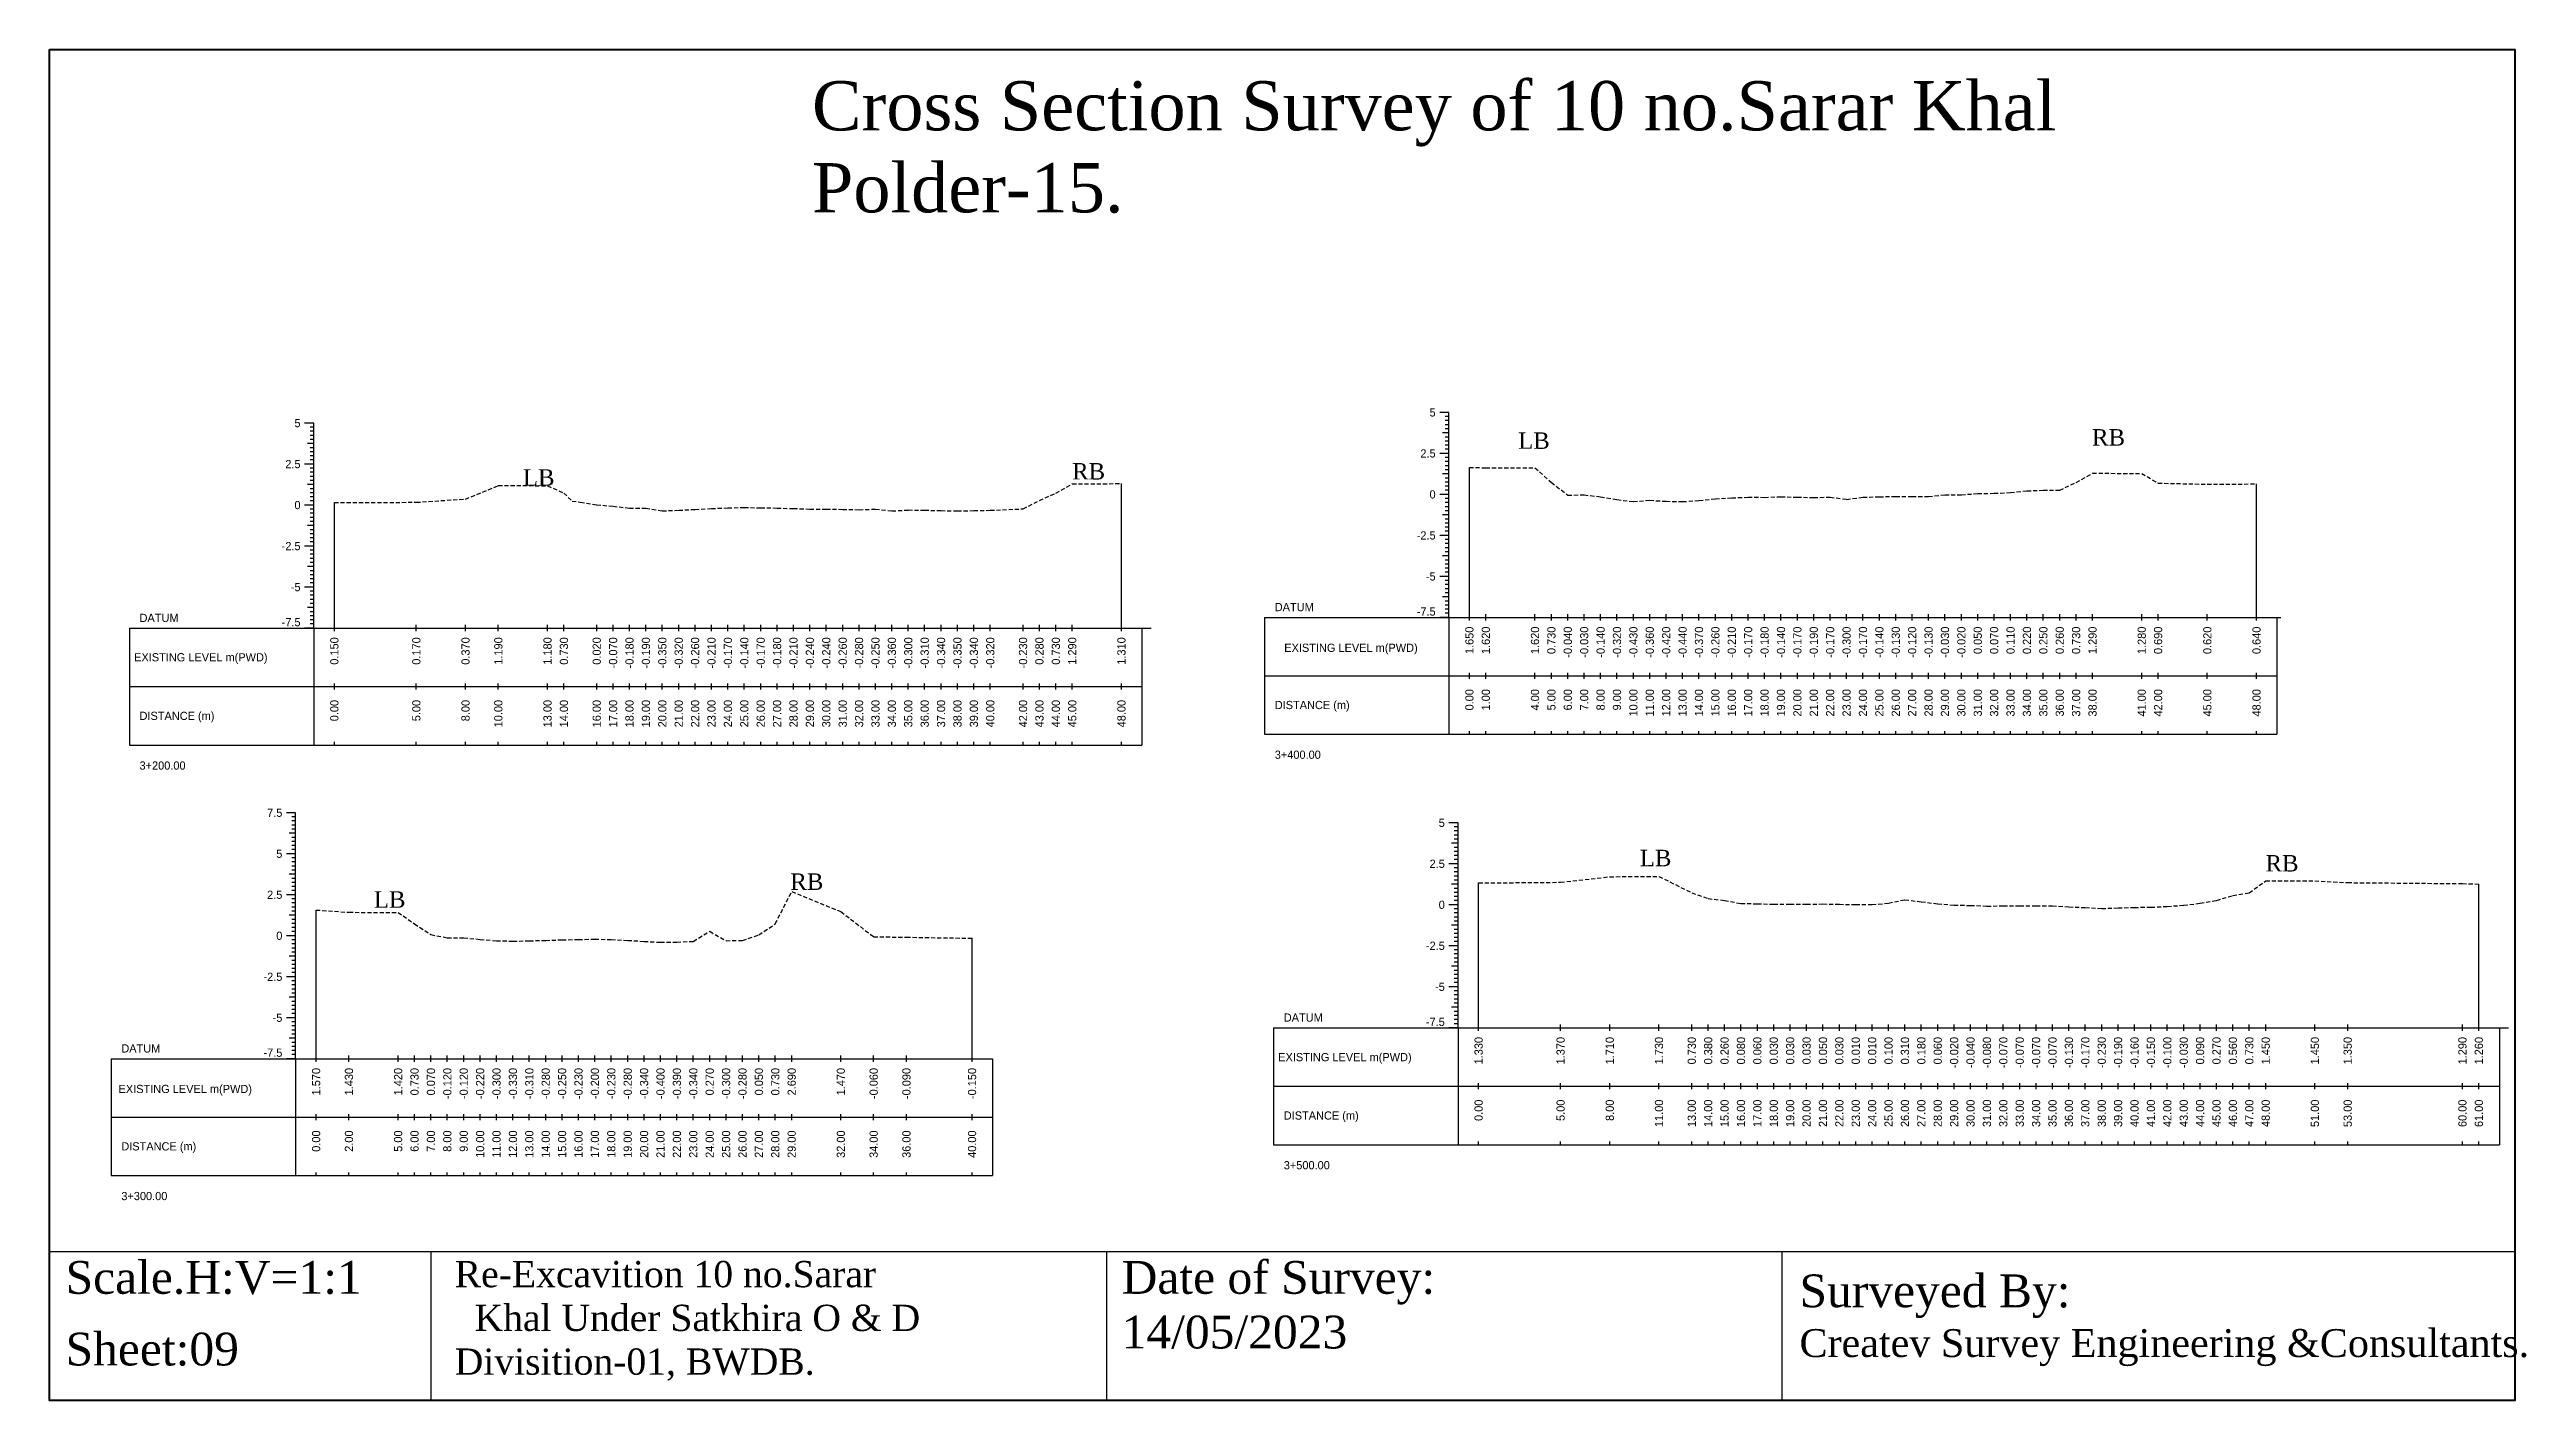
# Model space of a CAD drawing. Header units: inches. Extents: x 4752 to 6808, y -1487 to -426.
# Drawn here: x 6246.1 to 6397.1, y -1112.8 to -1030.5 of the extents above; entities that cross this region are included whole.
import ezdxf
from ezdxf.enums import TextEntityAlignment as Align

# ---------------------------------------------------------------- set-up
doc = ezdxf.new("R2010")
doc.units = ezdxf.units.IN
doc.header["$MEASUREMENT"] = 0
doc.linetypes.add('HIDDEN', pattern=[0.375, 0.25, -0.125])
doc.layers.add('CS_Drawing', color=7, linetype='Continuous')
doc.layers.add('GL', color=3, linetype='HIDDEN')
doc.styles.add('romans', font='romans.shx')

msp = doc.modelspace()

# ---------------------------------------------------------------- texts
at = {"attachment_point": 1, "style": 'romans'}
for s, insert, char_height, width in [('{\\fTimes New Roman|b0|i0|c0|p18;Cross Section Survey of 10 no.Sarar Khal Polder-15.}', (6292.58, -1032.4), 3, 75.7359), ('{\\fTimes New Roman|b0|i0|c0|p18;LB}', (6335.64, -1053.82), 1, 325.847), ('\\pi-1,l1;{\\fTimes New Roman|b0|i0|c0|p18;RB}', (6370.64, -1053.62), 1, 325.847), ('\\pi-1,l1;{\\fTimes New Roman|b0|i0|c0|p18;RB}', (6308.44, -1055.69), 1, 325.847), ('{\\fTimes New Roman|b0|i0|c0|p18;LB}', (6274.95, -1056.07), 1, 325.847), ('{\\fTimes New Roman|b0|i0|c0|p18;LB}', (6343.06, -1079.27), 1, 325.847), ('\\pi-1,l1;{\\fTimes New Roman|b0|i0|c0|p18;RB}', (6381.22, -1079.59), 1, 325.847), ('\\pi-1,l1;{\\fTimes New Roman|b0|i0|c0|p18;RB}', (6291.26, -1080.71), 1, 325.847), ('{\\fTimes New Roman|b0|i0|c0|p18;LB}', (6265.86, -1081.8), 1, 325.847), ('{\\fTimes New Roman|b0|i0|c0|p18;Scale.H:V=1:1}', (6247.06, -1104.34), 2, 22.2708), ('{\\fTimes New Roman|b0|i0|c0|p18;Re-Excavition 10 no.Sarar\\P  Khal Under Satkhira O & D    Divisition-01, BWDB.}', (6270.79, -1104.34), 1.6, 38.8405), ('{\\fTimes New Roman|b0|i0|c0|p18;Date of Survey: 14/05/2023}', (6311.46, -1104.34), 2, 22.2708), ('{\\fTimes New Roman|b0|i0|c0|p18;Surveyed By:                                     \\H0.85x;Createv Survey Engineering &Consultants.}', (6352.8, -1105.16), 2, 45.2193), ('{\\fTimes New Roman|b0|i0|c0|p18;Sheet:09}', (6247.06, -1108.71), 2, 38.8405)]:
    msp.add_mtext(s, dxfattribs=dict(at, insert=insert, char_height=char_height, width=width))
at = {"layer": 'CS_Drawing'}
for s, p in [('5', (6330.61, -1052.6)), ('5', (6261.39, -1053.25)), ('2.5', (6261.39, -1055.75)), ('2.5', (6330.61, -1055.1)), ('0', (6330.61, -1057.6)), ('0', (6261.39, -1058.25)), ('-2.5', (6330.61, -1060.1)), ('-2.5', (6261.39, -1060.75)), ('-5', (6261.39, -1063.25)), ('-5', (6330.61, -1062.6)), ('7.5', (6260.28, -1077.01)), ('5', (6331.17, -1077.62)), ('5', (6260.28, -1079.51)), ('2.5', (6331.17, -1080.12)), ('2.5', (6260.28, -1082.01)), ('0', (6331.17, -1082.62)), ('0', (6260.28, -1084.51)), ('-2.5', (6331.17, -1085.12)), ('-2.5', (6260.28, -1087.01)), ('-5', (6331.17, -1087.62)), ('-5', (6260.28, -1089.51))]:
    msp.add_text(s, height=0.5, dxfattribs=at).set_placement(p, align=Align.MIDDLE_RIGHT)
for s, p in [('DATUM', (6251.57, -1065.13)), ('DATUM', (6320.8, -1064.47)), ('EXISTING LEVEL m(PWD)', (6251.24, -1067.53)), ('EXISTING LEVEL m(PWD)', (6321.38, -1066.95)), ('DISTANCE (m)', (6251.57, -1071.1)), ('DISTANCE (m)', (6320.8, -1070.44)), ('3+200.00', (6251.57, -1074.13)), ('3+400.00', (6320.8, -1073.47)), ('DATUM', (6321.35, -1089.5)), ('DATUM', (6250.46, -1091.38)), ('EXISTING LEVEL m(PWD)', (6321.01, -1091.91)), ('EXISTING LEVEL m(PWD)', (6250.29, -1093.85)), ('DISTANCE (m)', (6321.35, -1095.47)), ('DISTANCE (m)', (6250.46, -1097.35)), ('3+500.00', (6321.35, -1098.5)), ('3+300.00', (6250.46, -1100.38))]:
    msp.add_text(s, height=0.5, dxfattribs=at).set_placement(p, align=Align.MIDDLE_LEFT)
for p in [(6330.61, -1064.99), (6261.39, -1065.64), (6331.17, -1090.01), (6260.28, -1091.89)]:
    msp.add_text('-7.5', height=0.5, dxfattribs=at).set_placement(p, align=Align.RIGHT)
for s, p in [('0.150', (6263.45, -1066.31)), ('0.170', (6268.45, -1066.31)), ('0.370', (6271.45, -1066.31)), ('1.190', (6273.45, -1066.31)), ('1.180', (6276.45, -1066.31)), ('0.730', (6277.45, -1066.31)), ('0.020', (6279.45, -1066.31)), ('-0.070', (6280.45, -1066.31)), ('-0.180', (6281.45, -1066.31)), ('-0.190', (6282.45, -1066.31)), ('-0.350', (6283.45, -1066.31)), ('-0.320', (6284.45, -1066.31)), ('-0.260', (6285.45, -1066.31)), ('-0.210', (6286.45, -1066.31)), ('-0.170', (6287.45, -1066.31)), ('-0.140', (6288.45, -1066.31)), ('-0.170', (6289.45, -1066.31)), ('-0.180', (6290.45, -1066.31)), ('-0.210', (6291.45, -1066.31)), ('-0.240', (6292.45, -1066.31)), ('-0.240', (6293.45, -1066.31)), ('-0.260', (6294.45, -1066.31)), ('-0.280', (6295.45, -1066.31)), ('-0.250', (6296.45, -1066.31)), ('-0.360', (6297.45, -1066.31)), ('-0.300', (6298.45, -1066.31)), ('-0.310', (6299.45, -1066.31)), ('-0.340', (6300.45, -1066.31)), ('-0.350', (6301.45, -1066.31)), ('-0.340', (6302.45, -1066.31)), ('-0.320', (6303.45, -1066.31)), ('-0.230', (6305.45, -1066.31)), ('0.280', (6306.45, -1066.31)), ('0.730', (6307.45, -1066.31)), ('1.290', (6308.45, -1066.31)), ('1.310', (6311.45, -1066.31)), ('1.650', (6332.67, -1065.66)), ('1.620', (6333.67, -1065.66)), ('1.620', (6336.67, -1065.66)), ('0.730', (6337.67, -1065.66)), ('-0.040', (6338.67, -1065.66)), ('-0.030', (6339.67, -1065.66)), ('-0.140', (6340.67, -1065.66)), ('-0.320', (6341.67, -1065.66)), ('-0.430', (6342.67, -1065.66)), ('-0.360', (6343.67, -1065.66)), ('-0.420', (6344.67, -1065.66)), ('-0.440', (6345.67, -1065.66)), ('-0.370', (6346.67, -1065.66)), ('-0.260', (6347.67, -1065.66)), ('-0.210', (6348.67, -1065.66)), ('-0.170', (6349.67, -1065.66)), ('-0.180', (6350.67, -1065.66)), ('-0.140', (6351.67, -1065.66)), ('-0.170', (6352.67, -1065.66)), ('-0.190', (6353.67, -1065.66)), ('-0.170', (6354.67, -1065.66)), ('-0.300', (6355.67, -1065.66)), ('-0.170', (6356.67, -1065.66)), ('-0.140', (6357.67, -1065.66)), ('-0.130', (6358.67, -1065.66)), ('-0.120', (6359.67, -1065.66)), ('-0.130', (6360.67, -1065.66)), ('-0.030', (6361.67, -1065.66)), ('-0.020', (6362.67, -1065.66)), ('0.050', (6363.67, -1065.66)), ('0.070', (6364.67, -1065.66)), ('0.110', (6365.67, -1065.66)), ('0.220', (6366.67, -1065.66)), ('0.250', (6367.67, -1065.66)), ('0.260', (6368.67, -1065.66)), ('0.730', (6369.67, -1065.66)), ('1.290', (6370.67, -1065.66)), ('1.280', (6373.67, -1065.66)), ('0.690', (6374.67, -1065.66)), ('0.620', (6377.67, -1065.66)), ('0.640', (6380.67, -1065.66)), ('0.00', (6263.45, -1070.13)), ('5.00', (6268.45, -1070.13)), ('8.00', (6271.45, -1070.13)), ('10.00', (6273.45, -1070.13)), ('13.00', (6276.45, -1070.13)), ('14.00', (6277.45, -1070.13)), ('16.00', (6279.45, -1070.13)), ('17.00', (6280.45, -1070.13)), ('18.00', (6281.45, -1070.13)), ('19.00', (6282.45, -1070.13)), ('20.00', (6283.45, -1070.13)), ('21.00', (6284.45, -1070.13)), ('22.00', (6285.45, -1070.13)), ('23.00', (6286.45, -1070.13)), ('24.00', (6287.45, -1070.13)), ('25.00', (6288.45, -1070.13)), ('26.00', (6289.45, -1070.13)), ('27.00', (6290.45, -1070.13)), ('28.00', (6291.45, -1070.13)), ('29.00', (6292.45, -1070.13)), ('30.00', (6293.45, -1070.13)), ('31.00', (6294.45, -1070.13)), ('32.00', (6295.45, -1070.13)), ('33.00', (6296.45, -1070.13)), ('34.00', (6297.45, -1070.13)), ('35.00', (6298.45, -1070.13)), ('36.00', (6299.45, -1070.13)), ('37.00', (6300.45, -1070.13)), ('38.00', (6301.45, -1070.13)), ('39.00', (6302.45, -1070.13)), ('40.00', (6303.45, -1070.13)), ('42.00', (6305.45, -1070.13)), ('43.00', (6306.45, -1070.13)), ('44.00', (6307.45, -1070.13)), ('45.00', (6308.45, -1070.13)), ('48.00', (6311.45, -1070.13)), ('0.00', (6332.67, -1069.47)), ('1.00', (6333.67, -1069.47)), ('4.00', (6336.67, -1069.47)), ('5.00', (6337.67, -1069.47)), ('6.00', (6338.67, -1069.47)), ('7.00', (6339.67, -1069.47)), ('8.00', (6340.67, -1069.47)), ('9.00', (6341.67, -1069.47)), ('10.00', (6342.67, -1069.47)), ('11.00', (6343.67, -1069.47)), ('12.00', (6344.67, -1069.47)), ('13.00', (6345.67, -1069.47)), ('14.00', (6346.67, -1069.47)), ('15.00', (6347.67, -1069.47)), ('16.00', (6348.67, -1069.47)), ('17.00', (6349.67, -1069.47)), ('18.00', (6350.67, -1069.47)), ('19.00', (6351.67, -1069.47)), ('20.00', (6352.67, -1069.47)), ('21.00', (6353.67, -1069.47)), ('22.00', (6354.67, -1069.47)), ('23.00', (6355.67, -1069.47)), ('24.00', (6356.67, -1069.47)), ('25.00', (6357.67, -1069.47)), ('26.00', (6358.67, -1069.47)), ('27.00', (6359.67, -1069.47)), ('28.00', (6360.67, -1069.47)), ('29.00', (6361.67, -1069.47)), ('30.00', (6362.67, -1069.47)), ('31.00', (6363.67, -1069.47)), ('32.00', (6364.67, -1069.47)), ('33.00', (6365.67, -1069.47)), ('34.00', (6366.67, -1069.47)), ('35.00', (6367.67, -1069.47)), ('36.00', (6368.67, -1069.47)), ('37.00', (6369.67, -1069.47)), ('38.00', (6370.67, -1069.47)), ('41.00', (6373.67, -1069.47)), ('42.00', (6374.67, -1069.47)), ('45.00', (6377.67, -1069.47)), ('48.00', (6380.67, -1069.47)), ('1.330', (6333.23, -1090.68)), ('1.370', (6338.23, -1090.68)), ('1.710', (6341.23, -1090.68)), ('1.730', (6344.23, -1090.68)), ('0.730', (6346.23, -1090.68)), ('0.380', (6347.23, -1090.68)), ('0.260', (6348.23, -1090.68)), ('0.080', (6349.23, -1090.68)), ('0.060', (6350.23, -1090.68)), ('0.030', (6351.23, -1090.68)), ('0.030', (6352.23, -1090.68)), ('0.030', (6353.23, -1090.68)), ('0.050', (6354.23, -1090.68)), ('0.030', (6355.23, -1090.68)), ('0.010', (6356.23, -1090.68)), ('0.010', (6357.23, -1090.68)), ('0.100', (6358.23, -1090.68)), ('0.310', (6359.23, -1090.68)), ('0.180', (6360.23, -1090.68)), ('0.060', (6361.23, -1090.68)), ('-0.020', (6362.23, -1090.68)), ('-0.040', (6363.23, -1090.68)), ('-0.080', (6364.23, -1090.68)), ('-0.070', (6365.23, -1090.68)), ('-0.070', (6366.23, -1090.68)), ('-0.070', (6367.23, -1090.68)), ('-0.070', (6368.23, -1090.68)), ('-0.130', (6369.23, -1090.68)), ('-0.170', (6370.23, -1090.68)), ('-0.230', (6371.23, -1090.68)), ('-0.190', (6372.23, -1090.68)), ('-0.160', (6373.23, -1090.68)), ('-0.150', (6374.23, -1090.68)), ('-0.100', (6375.23, -1090.68)), ('-0.030', (6376.23, -1090.68)), ('0.090', (6377.23, -1090.68)), ('0.270', (6378.23, -1090.68)), ('0.560', (6379.23, -1090.68)), ('0.730', (6380.23, -1090.68)), ('1.450', (6381.23, -1090.68)), ('1.450', (6384.23, -1090.68)), ('1.350', (6386.23, -1090.68)), ('1.290', (6393.23, -1090.68)), ('1.260', (6394.23, -1090.68)), ('1.570', (6262.34, -1092.57)), ('1.430', (6264.34, -1092.57)), ('1.420', (6267.34, -1092.57)), ('0.730', (6268.34, -1092.57)), ('0.070', (6269.34, -1092.57)), ('-0.120', (6270.34, -1092.57)), ('-0.120', (6271.34, -1092.57)), ('-0.220', (6272.34, -1092.57)), ('-0.300', (6273.34, -1092.57)), ('-0.330', (6274.34, -1092.57)), ('-0.310', (6275.34, -1092.57)), ('-0.280', (6276.34, -1092.57)), ('-0.250', (6277.34, -1092.57)), ('-0.230', (6278.34, -1092.57)), ('-0.200', (6279.34, -1092.57)), ('-0.230', (6280.34, -1092.57)), ('-0.280', (6281.34, -1092.57)), ('-0.340', (6282.34, -1092.57)), ('-0.400', (6283.34, -1092.57)), ('-0.390', (6284.34, -1092.57)), ('-0.340', (6285.34, -1092.57)), ('0.270', (6286.34, -1092.57)), ('-0.300', (6287.34, -1092.57)), ('-0.280', (6288.34, -1092.57)), ('0.050', (6289.34, -1092.57)), ('0.730', (6290.34, -1092.57)), ('2.690', (6291.34, -1092.57)), ('1.470', (6294.34, -1092.57)), ('-0.060', (6296.34, -1092.57)), ('-0.090', (6298.34, -1092.57)), ('-0.150', (6302.34, -1092.57)), ('0.00', (6333.23, -1094.5)), ('5.00', (6338.23, -1094.5)), ('8.00', (6341.23, -1094.5)), ('11.00', (6344.23, -1094.5)), ('13.00', (6346.23, -1094.5)), ('14.00', (6347.23, -1094.5)), ('15.00', (6348.23, -1094.5)), ('16.00', (6349.23, -1094.5)), ('17.00', (6350.23, -1094.5)), ('18.00', (6351.23, -1094.5)), ('19.00', (6352.23, -1094.5)), ('20.00', (6353.23, -1094.5)), ('21.00', (6354.23, -1094.5)), ('22.00', (6355.23, -1094.5)), ('23.00', (6356.23, -1094.5)), ('24.00', (6357.23, -1094.5)), ('25.00', (6358.23, -1094.5)), ('26.00', (6359.23, -1094.5)), ('27.00', (6360.23, -1094.5)), ('28.00', (6361.23, -1094.5)), ('29.00', (6362.23, -1094.5)), ('30.00', (6363.23, -1094.5)), ('31.00', (6364.23, -1094.5)), ('32.00', (6365.23, -1094.5)), ('33.00', (6366.23, -1094.5)), ('34.00', (6367.23, -1094.5)), ('35.00', (6368.23, -1094.5)), ('36.00', (6369.23, -1094.5)), ('37.00', (6370.23, -1094.5)), ('38.00', (6371.23, -1094.5)), ('39.00', (6372.23, -1094.5)), ('40.00', (6373.23, -1094.5)), ('41.00', (6374.23, -1094.5)), ('42.00', (6375.23, -1094.5)), ('43.00', (6376.23, -1094.5)), ('44.00', (6377.23, -1094.5)), ('45.00', (6378.23, -1094.5)), ('46.00', (6379.23, -1094.5)), ('47.00', (6380.23, -1094.5)), ('48.00', (6381.23, -1094.5)), ('51.00', (6384.23, -1094.5)), ('53.00', (6386.23, -1094.5)), ('60.00', (6393.23, -1094.5)), ('61.00', (6394.23, -1094.5)), ('0.00', (6262.34, -1096.38)), ('2.00', (6264.34, -1096.38)), ('5.00', (6267.34, -1096.38)), ('6.00', (6268.34, -1096.38)), ('7.00', (6269.34, -1096.38)), ('8.00', (6270.34, -1096.38)), ('9.00', (6271.34, -1096.38)), ('10.00', (6272.34, -1096.38)), ('11.00', (6273.34, -1096.38)), ('12.00', (6274.34, -1096.38)), ('13.00', (6275.34, -1096.38)), ('14.00', (6276.34, -1096.38)), ('15.00', (6277.34, -1096.38)), ('16.00', (6278.34, -1096.38)), ('17.00', (6279.34, -1096.38)), ('18.00', (6280.34, -1096.38)), ('19.00', (6281.34, -1096.38)), ('20.00', (6282.34, -1096.38)), ('21.00', (6283.34, -1096.38)), ('22.00', (6284.34, -1096.38)), ('23.00', (6285.34, -1096.38)), ('24.00', (6286.34, -1096.38)), ('25.00', (6287.34, -1096.38)), ('26.00', (6288.34, -1096.38)), ('27.00', (6289.34, -1096.38)), ('28.00', (6290.34, -1096.38)), ('29.00', (6291.34, -1096.38)), ('32.00', (6294.34, -1096.38)), ('34.00', (6296.34, -1096.38)), ('36.00', (6298.34, -1096.38)), ('40.00', (6302.34, -1096.38))]:
    msp.add_text(s, height=0.5, rotation=90, dxfattribs=at).set_placement(p, align=Align.MIDDLE_RIGHT)

# ---------------------------------------------------------------- linework, layer by layer
at = {"color": 4, "lineweight": 40}
msp.add_lwpolyline([(6246.08, -1030.47), (6396.42, -1030.47), (6396.42, -1112.84), (6246.08, -1112.84)], close=True, dxfattribs=at)
for points in [[(6396.42, -1030.47), (6396.42, -1112.84)], [(6246.08, -1103.77), (6396.42, -1103.77)], [(6246.08, -1103.77), (6246.08, -1112.84)], [(6269.33, -1103.77), (6269.33, -1112.84)], [(6310.53, -1103.77), (6310.53, -1112.84)], [(6351.73, -1103.77), (6351.73, -1112.84)]]:
    msp.add_lwpolyline(points)
at = {"layer": 'CS_Drawing'}
for p, q in [((6331.42, -1052.6), (6330.86, -1052.6)), ((6331.42, -1052.6), (6331.03, -1052.6)), ((6331.42, -1052.6), (6331.2, -1052.6)), ((6331.42, -1065.1), (6331.42, -1052.6)), ((6262.2, -1053.25), (6261.64, -1053.25)), ((6262.2, -1053.25), (6261.81, -1053.25)), ((6262.2, -1053.25), (6261.97, -1053.25)), ((6262.2, -1053.5), (6261.97, -1053.5)), ((6262.2, -1053.75), (6261.97, -1053.75)), ((6262.2, -1054), (6261.97, -1054)), ((6262.2, -1054.25), (6261.97, -1054.25)), ((6262.2, -1065.75), (6262.2, -1053.25)), ((6331.42, -1053.85), (6331.03, -1053.85)), ((6331.42, -1052.85), (6331.2, -1052.85)), ((6331.42, -1053.1), (6331.2, -1053.1)), ((6331.42, -1053.35), (6331.2, -1053.35)), ((6331.42, -1053.6), (6331.2, -1053.6)), ((6331.42, -1053.85), (6331.2, -1053.85)), ((6331.42, -1054.1), (6331.2, -1054.1)), ((6262.2, -1055.75), (6261.64, -1055.75)), ((6262.2, -1054.5), (6261.81, -1054.5)), ((6262.2, -1055.75), (6261.81, -1055.75)), ((6262.2, -1054.5), (6261.97, -1054.5)), ((6262.2, -1054.75), (6261.97, -1054.75)), ((6262.2, -1055), (6261.97, -1055)), ((6262.2, -1055.25), (6261.97, -1055.25)), ((6262.2, -1055.5), (6261.97, -1055.5)), ((6262.2, -1055.75), (6261.97, -1055.75)), ((6331.42, -1055.1), (6330.86, -1055.1)), ((6331.42, -1055.1), (6331.03, -1055.1)), ((6331.42, -1054.35), (6331.2, -1054.35)), ((6331.42, -1054.6), (6331.2, -1054.6)), ((6331.42, -1054.85), (6331.2, -1054.85)), ((6331.42, -1055.1), (6331.2, -1055.1)), ((6331.42, -1055.35), (6331.2, -1055.35)), ((6331.42, -1055.6), (6331.2, -1055.6)), ((6262.2, -1057), (6261.81, -1057)), ((6262.2, -1056), (6261.97, -1056)), ((6262.2, -1056.25), (6261.97, -1056.25)), ((6262.2, -1056.5), (6261.97, -1056.5)), ((6262.2, -1056.75), (6261.97, -1056.75)), ((6262.2, -1057), (6261.97, -1057)), ((6262.2, -1057.25), (6261.97, -1057.25)), ((6311.45, -1065.75), (6311.45, -1056.94)), ((6331.42, -1056.35), (6331.03, -1056.35)), ((6331.42, -1055.85), (6331.2, -1055.85)), ((6331.42, -1056.1), (6331.2, -1056.1)), ((6331.42, -1056.35), (6331.2, -1056.35)), ((6331.42, -1056.6), (6331.2, -1056.6)), ((6331.42, -1056.85), (6331.2, -1056.85)), ((6331.42, -1057.1), (6331.2, -1057.1)), ((6331.42, -1057.35), (6331.2, -1057.35)), ((6332.67, -1065.1), (6332.67, -1055.95)), ((6380.67, -1065.1), (6380.67, -1056.96)), ((6262.2, -1058.25), (6261.64, -1058.25)), ((6262.2, -1058.25), (6261.81, -1058.25)), ((6262.2, -1057.5), (6261.97, -1057.5)), ((6262.2, -1057.75), (6261.97, -1057.75)), ((6262.2, -1058), (6261.97, -1058)), ((6262.2, -1058.25), (6261.97, -1058.25)), ((6262.2, -1058.5), (6261.97, -1058.5)), ((6262.2, -1058.75), (6261.97, -1058.75)), ((6263.45, -1065.75), (6263.45, -1058.1)), ((6331.42, -1057.6), (6330.86, -1057.6)), ((6331.42, -1057.6), (6331.03, -1057.6)), ((6331.42, -1058.85), (6331.03, -1058.85)), ((6331.42, -1057.6), (6331.2, -1057.6)), ((6331.42, -1057.85), (6331.2, -1057.85)), ((6331.42, -1058.1), (6331.2, -1058.1)), ((6331.42, -1058.35), (6331.2, -1058.35)), ((6331.42, -1058.6), (6331.2, -1058.6)), ((6331.42, -1058.85), (6331.2, -1058.85)), ((6262.2, -1059.5), (6261.81, -1059.5)), ((6262.2, -1059), (6261.97, -1059)), ((6262.2, -1059.25), (6261.97, -1059.25)), ((6262.2, -1059.5), (6261.97, -1059.5)), ((6262.2, -1059.75), (6261.97, -1059.75)), ((6262.2, -1060), (6261.97, -1060)), ((6262.2, -1060.25), (6261.97, -1060.25)), ((6331.42, -1060.1), (6330.86, -1060.1)), ((6331.42, -1060.1), (6331.03, -1060.1)), ((6331.42, -1059.1), (6331.2, -1059.1)), ((6331.42, -1059.35), (6331.2, -1059.35)), ((6331.42, -1059.6), (6331.2, -1059.6)), ((6331.42, -1059.85), (6331.2, -1059.85)), ((6331.42, -1060.1), (6331.2, -1060.1)), ((6331.42, -1060.35), (6331.2, -1060.35)), ((6262.2, -1060.75), (6261.64, -1060.75)), ((6262.2, -1060.75), (6261.81, -1060.75)), ((6262.2, -1060.5), (6261.97, -1060.5)), ((6262.2, -1060.75), (6261.97, -1060.75)), ((6262.2, -1061), (6261.97, -1061)), ((6262.2, -1061.25), (6261.97, -1061.25)), ((6262.2, -1061.5), (6261.97, -1061.5)), ((6262.2, -1061.75), (6261.97, -1061.75)), ((6331.42, -1061.35), (6331.03, -1061.35)), ((6331.42, -1060.6), (6331.2, -1060.6)), ((6331.42, -1060.85), (6331.2, -1060.85)), ((6331.42, -1061.1), (6331.2, -1061.1)), ((6331.42, -1061.35), (6331.2, -1061.35)), ((6331.42, -1061.6), (6331.2, -1061.6)), ((6331.42, -1061.85), (6331.2, -1061.85)), ((6262.2, -1063.25), (6261.64, -1063.25)), ((6262.2, -1062), (6261.81, -1062)), ((6262.2, -1063.25), (6261.81, -1063.25)), ((6262.2, -1062), (6261.97, -1062)), ((6262.2, -1062.25), (6261.97, -1062.25)), ((6262.2, -1062.5), (6261.97, -1062.5)), ((6262.2, -1062.75), (6261.97, -1062.75)), ((6262.2, -1063), (6261.97, -1063)), ((6262.2, -1063.25), (6261.97, -1063.25)), ((6331.42, -1062.6), (6330.86, -1062.6)), ((6331.42, -1062.6), (6331.03, -1062.6)), ((6331.42, -1062.1), (6331.2, -1062.1)), ((6331.42, -1062.35), (6331.2, -1062.35)), ((6331.42, -1062.6), (6331.2, -1062.6)), ((6331.42, -1062.85), (6331.2, -1062.85)), ((6331.42, -1063.1), (6331.2, -1063.1)), ((6331.42, -1063.35), (6331.2, -1063.35)), ((6262.2, -1064.5), (6261.81, -1064.5)), ((6262.2, -1063.5), (6261.97, -1063.5)), ((6262.2, -1063.75), (6261.97, -1063.75)), ((6262.2, -1064), (6261.97, -1064)), ((6262.2, -1064.25), (6261.97, -1064.25)), ((6262.2, -1064.5), (6261.97, -1064.5)), ((6262.2, -1064.75), (6261.97, -1064.75)), ((6331.42, -1063.85), (6331.03, -1063.85)), ((6331.42, -1063.6), (6331.2, -1063.6)), ((6331.42, -1063.85), (6331.2, -1063.85)), ((6331.42, -1064.1), (6331.2, -1064.1)), ((6331.42, -1064.35), (6331.2, -1064.35)), ((6331.42, -1064.6), (6331.2, -1064.6)), ((6331.42, -1064.85), (6331.2, -1064.85)), ((6250.95, -1065.75), (6262.2, -1065.75)), ((6250.95, -1065.75), (6250.95, -1072.88)), ((6262.2, -1065.75), (6261.64, -1065.75)), ((6262.2, -1065.75), (6261.81, -1065.75)), ((6262.2, -1065), (6261.97, -1065)), ((6262.2, -1065.25), (6261.97, -1065.25)), ((6262.2, -1065.5), (6261.97, -1065.5)), ((6262.2, -1065.75), (6261.97, -1065.75)), ((6262.2, -1065.75), (6312.7, -1065.75)), ((6262.2, -1065.75), (6262.2, -1072.88)), ((6263.45, -1065.94), (6263.45, -1065.56)), ((6268.45, -1065.94), (6268.45, -1065.56)), ((6271.45, -1065.94), (6271.45, -1065.56)), ((6273.45, -1065.94), (6273.45, -1065.56)), ((6276.45, -1065.94), (6276.45, -1065.56)), ((6277.45, -1065.94), (6277.45, -1065.56)), ((6279.45, -1065.94), (6279.45, -1065.56)), ((6280.45, -1065.94), (6280.45, -1065.56)), ((6281.45, -1065.94), (6281.45, -1065.56)), ((6282.45, -1065.94), (6282.45, -1065.56)), ((6283.45, -1065.94), (6283.45, -1065.56)), ((6284.45, -1065.94), (6284.45, -1065.56)), ((6285.45, -1065.94), (6285.45, -1065.56)), ((6286.45, -1065.94), (6286.45, -1065.56)), ((6287.45, -1065.94), (6287.45, -1065.56)), ((6288.45, -1065.94), (6288.45, -1065.56)), ((6289.45, -1065.94), (6289.45, -1065.56)), ((6290.45, -1065.94), (6290.45, -1065.56)), ((6291.45, -1065.94), (6291.45, -1065.56)), ((6292.45, -1065.94), (6292.45, -1065.56)), ((6293.45, -1065.94), (6293.45, -1065.56)), ((6294.45, -1065.94), (6294.45, -1065.56)), ((6295.45, -1065.94), (6295.45, -1065.56)), ((6296.45, -1065.94), (6296.45, -1065.56)), ((6297.45, -1065.94), (6297.45, -1065.56)), ((6298.45, -1065.94), (6298.45, -1065.56)), ((6299.45, -1065.94), (6299.45, -1065.56)), ((6300.45, -1065.94), (6300.45, -1065.56)), ((6301.45, -1065.94), (6301.45, -1065.56)), ((6302.45, -1065.94), (6302.45, -1065.56)), ((6303.45, -1065.94), (6303.45, -1065.56)), ((6305.45, -1065.94), (6305.45, -1065.56)), ((6306.45, -1065.94), (6306.45, -1065.56)), ((6307.45, -1065.94), (6307.45, -1065.56)), ((6308.45, -1065.94), (6308.45, -1065.56)), ((6311.45, -1065.94), (6311.45, -1065.56)), ((6312.7, -1065.75), (6313.26, -1065.75)), ((6312.7, -1065.75), (6313.09, -1065.75)), ((6312.7, -1065.75), (6312.92, -1065.75)), ((6312.7, -1065.75), (6312.7, -1072.88)), ((6320.17, -1065.1), (6331.42, -1065.1)), ((6320.17, -1065.1), (6320.17, -1072.22)), ((6331.42, -1065.1), (6330.86, -1065.1)), ((6331.42, -1065.1), (6331.03, -1065.1)), ((6331.42, -1065.1), (6331.2, -1065.1)), ((6331.42, -1065.1), (6381.92, -1065.1)), ((6331.42, -1065.1), (6331.42, -1072.22)), ((6332.67, -1065.29), (6332.67, -1064.91)), ((6333.67, -1065.29), (6333.67, -1064.91)), ((6336.67, -1065.29), (6336.67, -1064.91)), ((6337.67, -1065.29), (6337.67, -1064.91)), ((6338.67, -1065.29), (6338.67, -1064.91)), ((6339.67, -1065.29), (6339.67, -1064.91)), ((6340.67, -1065.29), (6340.67, -1064.91)), ((6341.67, -1065.29), (6341.67, -1064.91)), ((6342.67, -1065.29), (6342.67, -1064.91)), ((6343.67, -1065.29), (6343.67, -1064.91)), ((6344.67, -1065.29), (6344.67, -1064.91)), ((6345.67, -1065.29), (6345.67, -1064.91)), ((6346.67, -1065.29), (6346.67, -1064.91)), ((6347.67, -1065.29), (6347.67, -1064.91)), ((6348.67, -1065.29), (6348.67, -1064.91)), ((6349.67, -1065.29), (6349.67, -1064.91)), ((6350.67, -1065.29), (6350.67, -1064.91)), ((6351.67, -1065.29), (6351.67, -1064.91)), ((6352.67, -1065.29), (6352.67, -1064.91)), ((6353.67, -1065.29), (6353.67, -1064.91)), ((6354.67, -1065.29), (6354.67, -1064.91)), ((6355.67, -1065.29), (6355.67, -1064.91)), ((6356.67, -1065.29), (6356.67, -1064.91)), ((6357.67, -1065.29), (6357.67, -1064.91)), ((6358.67, -1065.29), (6358.67, -1064.91)), ((6359.67, -1065.29), (6359.67, -1064.91)), ((6360.67, -1065.29), (6360.67, -1064.91)), ((6361.67, -1065.29), (6361.67, -1064.91)), ((6362.67, -1065.29), (6362.67, -1064.91)), ((6363.67, -1065.29), (6363.67, -1064.91)), ((6364.67, -1065.29), (6364.67, -1064.91)), ((6365.67, -1065.29), (6365.67, -1064.91)), ((6366.67, -1065.29), (6366.67, -1064.91)), ((6367.67, -1065.29), (6367.67, -1064.91)), ((6368.67, -1065.29), (6368.67, -1064.91)), ((6369.67, -1065.29), (6369.67, -1064.91)), ((6370.67, -1065.29), (6370.67, -1064.91)), ((6373.67, -1065.29), (6373.67, -1064.91)), ((6374.67, -1065.29), (6374.67, -1064.91)), ((6377.67, -1065.29), (6377.67, -1064.91)), ((6380.67, -1065.29), (6380.67, -1064.91)), ((6381.92, -1065.1), (6382.15, -1065.1)), ((6381.92, -1065.1), (6381.92, -1072.22)), ((6250.95, -1069.31), (6262.2, -1069.31)), ((6262.2, -1069.31), (6312.7, -1069.31)), ((6262.2, -1069.31), (6312.7, -1069.31)), ((6263.45, -1069.5), (6263.45, -1069.13)), ((6268.45, -1069.5), (6268.45, -1069.13)), ((6271.45, -1069.5), (6271.45, -1069.13)), ((6273.45, -1069.5), (6273.45, -1069.13)), ((6276.45, -1069.5), (6276.45, -1069.13)), ((6277.45, -1069.5), (6277.45, -1069.13)), ((6279.45, -1069.5), (6279.45, -1069.13)), ((6280.45, -1069.5), (6280.45, -1069.13)), ((6281.45, -1069.5), (6281.45, -1069.13)), ((6282.45, -1069.5), (6282.45, -1069.13)), ((6283.45, -1069.5), (6283.45, -1069.13)), ((6284.45, -1069.5), (6284.45, -1069.13)), ((6285.45, -1069.5), (6285.45, -1069.13)), ((6286.45, -1069.5), (6286.45, -1069.13)), ((6287.45, -1069.5), (6287.45, -1069.13)), ((6288.45, -1069.5), (6288.45, -1069.13)), ((6289.45, -1069.5), (6289.45, -1069.13)), ((6290.45, -1069.5), (6290.45, -1069.13)), ((6291.45, -1069.5), (6291.45, -1069.13)), ((6292.45, -1069.5), (6292.45, -1069.13)), ((6293.45, -1069.5), (6293.45, -1069.13)), ((6294.45, -1069.5), (6294.45, -1069.13)), ((6295.45, -1069.5), (6295.45, -1069.13)), ((6296.45, -1069.5), (6296.45, -1069.13)), ((6297.45, -1069.5), (6297.45, -1069.13)), ((6298.45, -1069.5), (6298.45, -1069.13)), ((6299.45, -1069.5), (6299.45, -1069.13)), ((6300.45, -1069.5), (6300.45, -1069.13)), ((6301.45, -1069.5), (6301.45, -1069.13)), ((6302.45, -1069.5), (6302.45, -1069.13)), ((6303.45, -1069.5), (6303.45, -1069.13)), ((6305.45, -1069.5), (6305.45, -1069.13)), ((6306.45, -1069.5), (6306.45, -1069.13)), ((6307.45, -1069.5), (6307.45, -1069.13)), ((6308.45, -1069.5), (6308.45, -1069.13)), ((6311.45, -1069.5), (6311.45, -1069.13)), ((6320.17, -1068.66), (6331.42, -1068.66)), ((6331.42, -1068.66), (6381.92, -1068.66)), ((6331.42, -1068.66), (6381.92, -1068.66)), ((6332.67, -1068.85), (6332.67, -1068.47)), ((6333.67, -1068.85), (6333.67, -1068.47)), ((6336.67, -1068.85), (6336.67, -1068.47)), ((6337.67, -1068.85), (6337.67, -1068.47)), ((6338.67, -1068.85), (6338.67, -1068.47)), ((6339.67, -1068.85), (6339.67, -1068.47)), ((6340.67, -1068.85), (6340.67, -1068.47)), ((6341.67, -1068.85), (6341.67, -1068.47)), ((6342.67, -1068.85), (6342.67, -1068.47)), ((6343.67, -1068.85), (6343.67, -1068.47)), ((6344.67, -1068.85), (6344.67, -1068.47)), ((6345.67, -1068.85), (6345.67, -1068.47)), ((6346.67, -1068.85), (6346.67, -1068.47)), ((6347.67, -1068.85), (6347.67, -1068.47)), ((6348.67, -1068.85), (6348.67, -1068.47)), ((6349.67, -1068.85), (6349.67, -1068.47)), ((6350.67, -1068.85), (6350.67, -1068.47)), ((6351.67, -1068.85), (6351.67, -1068.47)), ((6352.67, -1068.85), (6352.67, -1068.47)), ((6353.67, -1068.85), (6353.67, -1068.47)), ((6354.67, -1068.85), (6354.67, -1068.47)), ((6355.67, -1068.85), (6355.67, -1068.47)), ((6356.67, -1068.85), (6356.67, -1068.47)), ((6357.67, -1068.85), (6357.67, -1068.47)), ((6358.67, -1068.85), (6358.67, -1068.47)), ((6359.67, -1068.85), (6359.67, -1068.47)), ((6360.67, -1068.85), (6360.67, -1068.47)), ((6361.67, -1068.85), (6361.67, -1068.47)), ((6362.67, -1068.85), (6362.67, -1068.47)), ((6363.67, -1068.85), (6363.67, -1068.47)), ((6364.67, -1068.85), (6364.67, -1068.47)), ((6365.67, -1068.85), (6365.67, -1068.47)), ((6366.67, -1068.85), (6366.67, -1068.47)), ((6367.67, -1068.85), (6367.67, -1068.47)), ((6368.67, -1068.85), (6368.67, -1068.47)), ((6369.67, -1068.85), (6369.67, -1068.47)), ((6370.67, -1068.85), (6370.67, -1068.47)), ((6373.67, -1068.85), (6373.67, -1068.47)), ((6374.67, -1068.85), (6374.67, -1068.47)), ((6377.67, -1068.85), (6377.67, -1068.47)), ((6380.67, -1068.85), (6380.67, -1068.47)), ((6320.17, -1072.22), (6331.42, -1072.22)), ((6331.42, -1072.22), (6381.92, -1072.22)), ((6332.67, -1072.22), (6332.67, -1072.04)), ((6333.67, -1072.22), (6333.67, -1072.04)), ((6336.67, -1072.22), (6336.67, -1072.04)), ((6337.67, -1072.22), (6337.67, -1072.04)), ((6338.67, -1072.22), (6338.67, -1072.04)), ((6339.67, -1072.22), (6339.67, -1072.04)), ((6340.67, -1072.22), (6340.67, -1072.04)), ((6341.67, -1072.22), (6341.67, -1072.04)), ((6342.67, -1072.22), (6342.67, -1072.04)), ((6343.67, -1072.22), (6343.67, -1072.04)), ((6344.67, -1072.22), (6344.67, -1072.04)), ((6345.67, -1072.22), (6345.67, -1072.04)), ((6346.67, -1072.22), (6346.67, -1072.04)), ((6347.67, -1072.22), (6347.67, -1072.04)), ((6348.67, -1072.22), (6348.67, -1072.04)), ((6349.67, -1072.22), (6349.67, -1072.04)), ((6350.67, -1072.22), (6350.67, -1072.04)), ((6351.67, -1072.22), (6351.67, -1072.04)), ((6352.67, -1072.22), (6352.67, -1072.04)), ((6353.67, -1072.22), (6353.67, -1072.04)), ((6354.67, -1072.22), (6354.67, -1072.04)), ((6355.67, -1072.22), (6355.67, -1072.04)), ((6356.67, -1072.22), (6356.67, -1072.04)), ((6357.67, -1072.22), (6357.67, -1072.04)), ((6358.67, -1072.22), (6358.67, -1072.04)), ((6359.67, -1072.22), (6359.67, -1072.04)), ((6360.67, -1072.22), (6360.67, -1072.04)), ((6361.67, -1072.22), (6361.67, -1072.04)), ((6362.67, -1072.22), (6362.67, -1072.04)), ((6363.67, -1072.22), (6363.67, -1072.04)), ((6364.67, -1072.22), (6364.67, -1072.04)), ((6365.67, -1072.22), (6365.67, -1072.04)), ((6366.67, -1072.22), (6366.67, -1072.04)), ((6367.67, -1072.22), (6367.67, -1072.04)), ((6368.67, -1072.22), (6368.67, -1072.04)), ((6369.67, -1072.22), (6369.67, -1072.04)), ((6370.67, -1072.22), (6370.67, -1072.04)), ((6373.67, -1072.22), (6373.67, -1072.04)), ((6374.67, -1072.22), (6374.67, -1072.04)), ((6377.67, -1072.22), (6377.67, -1072.04)), ((6380.67, -1072.22), (6380.67, -1072.04)), ((6250.95, -1072.88), (6262.2, -1072.88)), ((6262.2, -1072.88), (6312.7, -1072.88)), ((6263.45, -1072.88), (6263.45, -1072.69)), ((6268.45, -1072.88), (6268.45, -1072.69)), ((6271.45, -1072.88), (6271.45, -1072.69)), ((6273.45, -1072.88), (6273.45, -1072.69)), ((6276.45, -1072.88), (6276.45, -1072.69)), ((6277.45, -1072.88), (6277.45, -1072.69)), ((6279.45, -1072.88), (6279.45, -1072.69)), ((6280.45, -1072.88), (6280.45, -1072.69)), ((6281.45, -1072.88), (6281.45, -1072.69)), ((6282.45, -1072.88), (6282.45, -1072.69)), ((6283.45, -1072.88), (6283.45, -1072.69)), ((6284.45, -1072.88), (6284.45, -1072.69)), ((6285.45, -1072.88), (6285.45, -1072.69)), ((6286.45, -1072.88), (6286.45, -1072.69)), ((6287.45, -1072.88), (6287.45, -1072.69)), ((6288.45, -1072.88), (6288.45, -1072.69)), ((6289.45, -1072.88), (6289.45, -1072.69)), ((6290.45, -1072.88), (6290.45, -1072.69)), ((6291.45, -1072.88), (6291.45, -1072.69)), ((6292.45, -1072.88), (6292.45, -1072.69)), ((6293.45, -1072.88), (6293.45, -1072.69)), ((6294.45, -1072.88), (6294.45, -1072.69)), ((6295.45, -1072.88), (6295.45, -1072.69)), ((6296.45, -1072.88), (6296.45, -1072.69)), ((6297.45, -1072.88), (6297.45, -1072.69)), ((6298.45, -1072.88), (6298.45, -1072.69)), ((6299.45, -1072.88), (6299.45, -1072.69)), ((6300.45, -1072.88), (6300.45, -1072.69)), ((6301.45, -1072.88), (6301.45, -1072.69)), ((6302.45, -1072.88), (6302.45, -1072.69)), ((6303.45, -1072.88), (6303.45, -1072.69)), ((6305.45, -1072.88), (6305.45, -1072.69)), ((6306.45, -1072.88), (6306.45, -1072.69)), ((6307.45, -1072.88), (6307.45, -1072.69)), ((6308.45, -1072.88), (6308.45, -1072.69)), ((6311.45, -1072.88), (6311.45, -1072.69)), ((6261.09, -1077.01), (6260.53, -1077.01)), ((6261.09, -1077.01), (6260.7, -1077.01)), ((6261.09, -1078.26), (6260.7, -1078.26)), ((6261.09, -1077.01), (6260.86, -1077.01)), ((6261.09, -1077.26), (6260.86, -1077.26)), ((6261.09, -1077.51), (6260.86, -1077.51)), ((6261.09, -1077.76), (6260.86, -1077.76)), ((6261.09, -1078.01), (6260.86, -1078.01)), ((6261.09, -1078.26), (6260.86, -1078.26)), ((6261.09, -1092.01), (6261.09, -1077.01)), ((6331.98, -1077.62), (6331.42, -1077.62)), ((6331.98, -1077.62), (6331.58, -1077.62)), ((6331.98, -1077.62), (6331.75, -1077.62)), ((6331.98, -1077.87), (6331.75, -1077.87)), ((6331.98, -1078.12), (6331.75, -1078.12)), ((6331.98, -1078.37), (6331.75, -1078.37)), ((6331.98, -1090.12), (6331.98, -1077.62)), ((6261.09, -1079.51), (6260.53, -1079.51)), ((6261.09, -1079.51), (6260.7, -1079.51)), ((6261.09, -1078.51), (6260.86, -1078.51)), ((6261.09, -1078.76), (6260.86, -1078.76)), ((6261.09, -1079.01), (6260.86, -1079.01)), ((6261.09, -1079.26), (6260.86, -1079.26)), ((6261.09, -1079.51), (6260.86, -1079.51)), ((6261.09, -1079.76), (6260.86, -1079.76)), ((6261.09, -1080.01), (6260.86, -1080.01)), ((6331.98, -1078.87), (6331.58, -1078.87)), ((6331.98, -1078.62), (6331.75, -1078.62)), ((6331.98, -1078.87), (6331.75, -1078.87)), ((6331.98, -1079.12), (6331.75, -1079.12)), ((6331.98, -1079.37), (6331.75, -1079.37)), ((6331.98, -1079.62), (6331.75, -1079.62)), ((6331.98, -1079.87), (6331.75, -1079.87)), ((6261.09, -1080.76), (6260.7, -1080.76)), ((6261.09, -1080.26), (6260.86, -1080.26)), ((6261.09, -1080.51), (6260.86, -1080.51)), ((6261.09, -1080.76), (6260.86, -1080.76)), ((6261.09, -1081.01), (6260.86, -1081.01)), ((6261.09, -1081.26), (6260.86, -1081.26)), ((6261.09, -1081.51), (6260.86, -1081.51)), ((6331.98, -1080.12), (6331.42, -1080.12)), ((6331.98, -1080.12), (6331.58, -1080.12)), ((6331.98, -1081.37), (6331.58, -1081.37)), ((6331.98, -1080.12), (6331.75, -1080.12)), ((6331.98, -1080.37), (6331.75, -1080.37)), ((6331.98, -1080.62), (6331.75, -1080.62)), ((6331.98, -1080.87), (6331.75, -1080.87)), ((6331.98, -1081.12), (6331.75, -1081.12)), ((6331.98, -1081.37), (6331.75, -1081.37)), ((6333.23, -1090.12), (6333.23, -1081.29)), ((6394.23, -1090.12), (6394.23, -1081.36)), ((6261.09, -1082.01), (6260.53, -1082.01)), ((6261.09, -1082.01), (6260.7, -1082.01)), ((6261.09, -1081.76), (6260.86, -1081.76)), ((6261.09, -1082.01), (6260.86, -1082.01)), ((6261.09, -1082.26), (6260.86, -1082.26)), ((6261.09, -1082.51), (6260.86, -1082.51)), ((6261.09, -1082.76), (6260.86, -1082.76)), ((6261.09, -1083.01), (6260.86, -1083.01)), ((6262.34, -1092.01), (6262.34, -1082.94)), ((6331.98, -1082.62), (6331.42, -1082.62)), ((6331.98, -1082.62), (6331.58, -1082.62)), ((6331.98, -1081.62), (6331.75, -1081.62)), ((6331.98, -1081.87), (6331.75, -1081.87)), ((6331.98, -1082.12), (6331.75, -1082.12)), ((6331.98, -1082.37), (6331.75, -1082.37)), ((6331.98, -1082.62), (6331.75, -1082.62)), ((6331.98, -1082.87), (6331.75, -1082.87)), ((6261.09, -1084.51), (6260.53, -1084.51)), ((6261.09, -1083.26), (6260.7, -1083.26)), ((6261.09, -1084.51), (6260.7, -1084.51)), ((6261.09, -1083.26), (6260.86, -1083.26)), ((6261.09, -1083.51), (6260.86, -1083.51)), ((6261.09, -1083.76), (6260.86, -1083.76)), ((6261.09, -1084.01), (6260.86, -1084.01)), ((6261.09, -1084.26), (6260.86, -1084.26)), ((6261.09, -1084.51), (6260.86, -1084.51)), ((6331.98, -1083.87), (6331.58, -1083.87)), ((6331.98, -1083.12), (6331.75, -1083.12)), ((6331.98, -1083.37), (6331.75, -1083.37)), ((6331.98, -1083.62), (6331.75, -1083.62)), ((6331.98, -1083.87), (6331.75, -1083.87)), ((6331.98, -1084.12), (6331.75, -1084.12)), ((6331.98, -1084.37), (6331.75, -1084.37)), ((6261.09, -1085.76), (6260.7, -1085.76)), ((6261.09, -1084.76), (6260.86, -1084.76)), ((6261.09, -1085.01), (6260.86, -1085.01)), ((6261.09, -1085.26), (6260.86, -1085.26)), ((6261.09, -1085.51), (6260.86, -1085.51)), ((6261.09, -1085.76), (6260.86, -1085.76)), ((6261.09, -1086.01), (6260.86, -1086.01)), ((6302.34, -1092.01), (6302.34, -1084.66)), ((6331.98, -1085.12), (6331.42, -1085.12)), ((6331.98, -1085.12), (6331.58, -1085.12)), ((6331.98, -1084.62), (6331.75, -1084.62)), ((6331.98, -1084.87), (6331.75, -1084.87)), ((6331.98, -1085.12), (6331.75, -1085.12)), ((6331.98, -1085.37), (6331.75, -1085.37)), ((6331.98, -1085.62), (6331.75, -1085.62)), ((6331.98, -1085.87), (6331.75, -1085.87)), ((6261.09, -1087.01), (6260.53, -1087.01)), ((6261.09, -1087.01), (6260.7, -1087.01)), ((6261.09, -1086.26), (6260.86, -1086.26)), ((6261.09, -1086.51), (6260.86, -1086.51)), ((6261.09, -1086.76), (6260.86, -1086.76)), ((6261.09, -1087.01), (6260.86, -1087.01)), ((6261.09, -1087.26), (6260.86, -1087.26)), ((6261.09, -1087.51), (6260.86, -1087.51)), ((6331.98, -1086.37), (6331.58, -1086.37)), ((6331.98, -1086.12), (6331.75, -1086.12)), ((6331.98, -1086.37), (6331.75, -1086.37)), ((6331.98, -1086.62), (6331.75, -1086.62)), ((6331.98, -1086.87), (6331.75, -1086.87)), ((6331.98, -1087.12), (6331.75, -1087.12)), ((6331.98, -1087.37), (6331.75, -1087.37)), ((6261.09, -1088.26), (6260.7, -1088.26)), ((6261.09, -1087.76), (6260.86, -1087.76)), ((6261.09, -1088.01), (6260.86, -1088.01)), ((6261.09, -1088.26), (6260.86, -1088.26)), ((6261.09, -1088.51), (6260.86, -1088.51)), ((6261.09, -1088.76), (6260.86, -1088.76)), ((6261.09, -1089.01), (6260.86, -1089.01)), ((6331.98, -1087.62), (6331.42, -1087.62)), ((6331.98, -1087.62), (6331.58, -1087.62)), ((6331.98, -1088.87), (6331.58, -1088.87)), ((6331.98, -1087.62), (6331.75, -1087.62)), ((6331.98, -1087.87), (6331.75, -1087.87)), ((6331.98, -1088.12), (6331.75, -1088.12)), ((6331.98, -1088.37), (6331.75, -1088.37)), ((6331.98, -1088.62), (6331.75, -1088.62)), ((6331.98, -1088.87), (6331.75, -1088.87)), ((6261.09, -1089.51), (6260.53, -1089.51)), ((6261.09, -1089.51), (6260.7, -1089.51)), ((6261.09, -1089.26), (6260.86, -1089.26)), ((6261.09, -1089.51), (6260.86, -1089.51)), ((6261.09, -1089.76), (6260.86, -1089.76)), ((6261.09, -1090.01), (6260.86, -1090.01)), ((6261.09, -1090.26), (6260.86, -1090.26)), ((6261.09, -1090.51), (6260.86, -1090.51)), ((6320.73, -1090.12), (6331.98, -1090.12)), ((6320.73, -1090.12), (6320.73, -1097.25)), ((6331.98, -1090.12), (6331.42, -1090.12)), ((6331.98, -1090.12), (6331.58, -1090.12)), ((6331.98, -1089.12), (6331.75, -1089.12)), ((6331.98, -1089.37), (6331.75, -1089.37)), ((6331.98, -1089.62), (6331.75, -1089.62)), ((6331.98, -1089.87), (6331.75, -1089.87)), ((6331.98, -1090.12), (6331.75, -1090.12)), ((6331.98, -1090.12), (6395.48, -1090.12)), ((6331.98, -1090.12), (6331.98, -1097.25)), ((6333.23, -1090.31), (6333.23, -1089.93)), ((6338.23, -1090.31), (6338.23, -1089.93)), ((6341.23, -1090.31), (6341.23, -1089.93)), ((6344.23, -1090.31), (6344.23, -1089.93)), ((6346.23, -1090.31), (6346.23, -1089.93)), ((6347.23, -1090.31), (6347.23, -1089.93)), ((6348.23, -1090.31), (6348.23, -1089.93)), ((6349.23, -1090.31), (6349.23, -1089.93)), ((6350.23, -1090.31), (6350.23, -1089.93)), ((6351.23, -1090.31), (6351.23, -1089.93)), ((6352.23, -1090.31), (6352.23, -1089.93)), ((6353.23, -1090.31), (6353.23, -1089.93)), ((6354.23, -1090.31), (6354.23, -1089.93)), ((6355.23, -1090.31), (6355.23, -1089.93)), ((6356.23, -1090.31), (6356.23, -1089.93)), ((6357.23, -1090.31), (6357.23, -1089.93)), ((6358.23, -1090.31), (6358.23, -1089.93)), ((6359.23, -1090.31), (6359.23, -1089.93)), ((6360.23, -1090.31), (6360.23, -1089.93)), ((6361.23, -1090.31), (6361.23, -1089.93)), ((6362.23, -1090.31), (6362.23, -1089.93)), ((6363.23, -1090.31), (6363.23, -1089.93)), ((6364.23, -1090.31), (6364.23, -1089.93)), ((6365.23, -1090.31), (6365.23, -1089.93)), ((6366.23, -1090.31), (6366.23, -1089.93)), ((6367.23, -1090.31), (6367.23, -1089.93)), ((6368.23, -1090.31), (6368.23, -1089.93)), ((6369.23, -1090.31), (6369.23, -1089.93)), ((6370.23, -1090.31), (6370.23, -1089.93)), ((6371.23, -1090.31), (6371.23, -1089.93)), ((6372.23, -1090.31), (6372.23, -1089.93)), ((6373.23, -1090.31), (6373.23, -1089.93)), ((6374.23, -1090.31), (6374.23, -1089.93)), ((6375.23, -1090.31), (6375.23, -1089.93)), ((6376.23, -1090.31), (6376.23, -1089.93)), ((6377.23, -1090.31), (6377.23, -1089.93)), ((6378.23, -1090.31), (6378.23, -1089.93)), ((6379.23, -1090.31), (6379.23, -1089.93)), ((6380.23, -1090.31), (6380.23, -1089.93)), ((6381.23, -1090.31), (6381.23, -1089.93)), ((6384.23, -1090.31), (6384.23, -1089.93)), ((6386.23, -1090.31), (6386.23, -1089.93)), ((6393.23, -1090.31), (6393.23, -1089.93)), ((6394.23, -1090.31), (6394.23, -1089.93)), ((6395.48, -1090.12), (6396.04, -1090.12)), ((6395.48, -1090.12), (6395.87, -1090.12)), ((6395.48, -1090.12), (6395.7, -1090.12)), ((6395.48, -1090.12), (6395.48, -1097.25)), ((6249.84, -1092.01), (6261.09, -1092.01)), ((6249.84, -1092.01), (6249.84, -1099.13)), ((6261.09, -1092.01), (6260.53, -1092.01)), ((6261.09, -1090.76), (6260.7, -1090.76)), ((6261.09, -1092.01), (6260.7, -1092.01)), ((6261.09, -1090.76), (6260.86, -1090.76)), ((6261.09, -1091.01), (6260.86, -1091.01)), ((6261.09, -1091.26), (6260.86, -1091.26)), ((6261.09, -1091.51), (6260.86, -1091.51)), ((6261.09, -1091.76), (6260.86, -1091.76)), ((6261.09, -1092.01), (6260.86, -1092.01)), ((6261.09, -1092.01), (6303.59, -1092.01)), ((6261.09, -1092.01), (6261.09, -1099.13)), ((6262.34, -1092.19), (6262.34, -1091.82)), ((6264.34, -1092.19), (6264.34, -1091.82)), ((6267.34, -1092.19), (6267.34, -1091.82)), ((6268.34, -1092.19), (6268.34, -1091.82)), ((6269.34, -1092.19), (6269.34, -1091.82)), ((6270.34, -1092.19), (6270.34, -1091.82)), ((6271.34, -1092.19), (6271.34, -1091.82)), ((6272.34, -1092.19), (6272.34, -1091.82)), ((6273.34, -1092.19), (6273.34, -1091.82)), ((6274.34, -1092.19), (6274.34, -1091.82)), ((6275.34, -1092.19), (6275.34, -1091.82)), ((6276.34, -1092.19), (6276.34, -1091.82)), ((6277.34, -1092.19), (6277.34, -1091.82)), ((6278.34, -1092.19), (6278.34, -1091.82)), ((6279.34, -1092.19), (6279.34, -1091.82)), ((6280.34, -1092.19), (6280.34, -1091.82)), ((6281.34, -1092.19), (6281.34, -1091.82)), ((6282.34, -1092.19), (6282.34, -1091.82)), ((6283.34, -1092.19), (6283.34, -1091.82)), ((6284.34, -1092.19), (6284.34, -1091.82)), ((6285.34, -1092.19), (6285.34, -1091.82)), ((6286.34, -1092.19), (6286.34, -1091.82)), ((6287.34, -1092.19), (6287.34, -1091.82)), ((6288.34, -1092.19), (6288.34, -1091.82)), ((6289.34, -1092.19), (6289.34, -1091.82)), ((6290.34, -1092.19), (6290.34, -1091.82)), ((6291.34, -1092.19), (6291.34, -1091.82)), ((6294.34, -1092.19), (6294.34, -1091.82)), ((6296.34, -1092.19), (6296.34, -1091.82)), ((6298.34, -1092.19), (6298.34, -1091.82)), ((6302.34, -1092.19), (6302.34, -1091.82)), ((6303.59, -1092.01), (6303.59, -1099.13)), ((6333.23, -1093.87), (6333.23, -1093.5)), ((6338.23, -1093.87), (6338.23, -1093.5)), ((6341.23, -1093.87), (6341.23, -1093.5)), ((6344.23, -1093.87), (6344.23, -1093.5)), ((6346.23, -1093.87), (6346.23, -1093.5)), ((6347.23, -1093.87), (6347.23, -1093.5)), ((6348.23, -1093.87), (6348.23, -1093.5)), ((6349.23, -1093.87), (6349.23, -1093.5)), ((6350.23, -1093.87), (6350.23, -1093.5)), ((6351.23, -1093.87), (6351.23, -1093.5)), ((6352.23, -1093.87), (6352.23, -1093.5)), ((6353.23, -1093.87), (6353.23, -1093.5)), ((6354.23, -1093.87), (6354.23, -1093.5)), ((6355.23, -1093.87), (6355.23, -1093.5)), ((6356.23, -1093.87), (6356.23, -1093.5)), ((6357.23, -1093.87), (6357.23, -1093.5)), ((6358.23, -1093.87), (6358.23, -1093.5)), ((6359.23, -1093.87), (6359.23, -1093.5)), ((6360.23, -1093.87), (6360.23, -1093.5)), ((6361.23, -1093.87), (6361.23, -1093.5)), ((6362.23, -1093.87), (6362.23, -1093.5)), ((6363.23, -1093.87), (6363.23, -1093.5)), ((6364.23, -1093.87), (6364.23, -1093.5)), ((6365.23, -1093.87), (6365.23, -1093.5)), ((6366.23, -1093.87), (6366.23, -1093.5)), ((6367.23, -1093.87), (6367.23, -1093.5)), ((6368.23, -1093.87), (6368.23, -1093.5)), ((6369.23, -1093.87), (6369.23, -1093.5)), ((6370.23, -1093.87), (6370.23, -1093.5)), ((6371.23, -1093.87), (6371.23, -1093.5)), ((6372.23, -1093.87), (6372.23, -1093.5)), ((6373.23, -1093.87), (6373.23, -1093.5)), ((6374.23, -1093.87), (6374.23, -1093.5)), ((6375.23, -1093.87), (6375.23, -1093.5)), ((6376.23, -1093.87), (6376.23, -1093.5)), ((6377.23, -1093.87), (6377.23, -1093.5)), ((6378.23, -1093.87), (6378.23, -1093.5)), ((6379.23, -1093.87), (6379.23, -1093.5)), ((6380.23, -1093.87), (6380.23, -1093.5)), ((6381.23, -1093.87), (6381.23, -1093.5)), ((6384.23, -1093.87), (6384.23, -1093.5)), ((6386.23, -1093.87), (6386.23, -1093.5)), ((6393.23, -1093.87), (6393.23, -1093.5)), ((6394.23, -1093.87), (6394.23, -1093.5)), ((6320.73, -1093.68), (6331.98, -1093.68)), ((6331.98, -1093.68), (6395.48, -1093.68)), ((6331.98, -1093.68), (6395.48, -1093.68)), ((6249.84, -1095.57), (6261.09, -1095.57)), ((6261.09, -1095.57), (6303.59, -1095.57)), ((6261.09, -1095.57), (6303.59, -1095.57)), ((6262.34, -1095.76), (6262.34, -1095.38)), ((6264.34, -1095.76), (6264.34, -1095.38)), ((6267.34, -1095.76), (6267.34, -1095.38)), ((6268.34, -1095.76), (6268.34, -1095.38)), ((6269.34, -1095.76), (6269.34, -1095.38)), ((6270.34, -1095.76), (6270.34, -1095.38)), ((6271.34, -1095.76), (6271.34, -1095.38)), ((6272.34, -1095.76), (6272.34, -1095.38)), ((6273.34, -1095.76), (6273.34, -1095.38)), ((6274.34, -1095.76), (6274.34, -1095.38)), ((6275.34, -1095.76), (6275.34, -1095.38)), ((6276.34, -1095.76), (6276.34, -1095.38)), ((6277.34, -1095.76), (6277.34, -1095.38)), ((6278.34, -1095.76), (6278.34, -1095.38)), ((6279.34, -1095.76), (6279.34, -1095.38)), ((6280.34, -1095.76), (6280.34, -1095.38)), ((6281.34, -1095.76), (6281.34, -1095.38)), ((6282.34, -1095.76), (6282.34, -1095.38)), ((6283.34, -1095.76), (6283.34, -1095.38)), ((6284.34, -1095.76), (6284.34, -1095.38)), ((6285.34, -1095.76), (6285.34, -1095.38)), ((6286.34, -1095.76), (6286.34, -1095.38)), ((6287.34, -1095.76), (6287.34, -1095.38)), ((6288.34, -1095.76), (6288.34, -1095.38)), ((6289.34, -1095.76), (6289.34, -1095.38)), ((6290.34, -1095.76), (6290.34, -1095.38)), ((6291.34, -1095.76), (6291.34, -1095.38)), ((6294.34, -1095.76), (6294.34, -1095.38)), ((6296.34, -1095.76), (6296.34, -1095.38)), ((6298.34, -1095.76), (6298.34, -1095.38)), ((6302.34, -1095.76), (6302.34, -1095.38)), ((6320.73, -1097.25), (6331.98, -1097.25)), ((6331.98, -1097.25), (6395.48, -1097.25)), ((6333.23, -1097.25), (6333.23, -1097.06)), ((6338.23, -1097.25), (6338.23, -1097.06)), ((6341.23, -1097.25), (6341.23, -1097.06)), ((6344.23, -1097.25), (6344.23, -1097.06)), ((6346.23, -1097.25), (6346.23, -1097.06)), ((6347.23, -1097.25), (6347.23, -1097.06)), ((6348.23, -1097.25), (6348.23, -1097.06)), ((6349.23, -1097.25), (6349.23, -1097.06)), ((6350.23, -1097.25), (6350.23, -1097.06)), ((6351.23, -1097.25), (6351.23, -1097.06)), ((6352.23, -1097.25), (6352.23, -1097.06)), ((6353.23, -1097.25), (6353.23, -1097.06)), ((6354.23, -1097.25), (6354.23, -1097.06)), ((6355.23, -1097.25), (6355.23, -1097.06)), ((6356.23, -1097.25), (6356.23, -1097.06)), ((6357.23, -1097.25), (6357.23, -1097.06)), ((6358.23, -1097.25), (6358.23, -1097.06)), ((6359.23, -1097.25), (6359.23, -1097.06)), ((6360.23, -1097.25), (6360.23, -1097.06)), ((6361.23, -1097.25), (6361.23, -1097.06)), ((6362.23, -1097.25), (6362.23, -1097.06)), ((6363.23, -1097.25), (6363.23, -1097.06)), ((6364.23, -1097.25), (6364.23, -1097.06)), ((6365.23, -1097.25), (6365.23, -1097.06)), ((6366.23, -1097.25), (6366.23, -1097.06)), ((6367.23, -1097.25), (6367.23, -1097.06)), ((6368.23, -1097.25), (6368.23, -1097.06)), ((6369.23, -1097.25), (6369.23, -1097.06)), ((6370.23, -1097.25), (6370.23, -1097.06)), ((6371.23, -1097.25), (6371.23, -1097.06)), ((6372.23, -1097.25), (6372.23, -1097.06)), ((6373.23, -1097.25), (6373.23, -1097.06)), ((6374.23, -1097.25), (6374.23, -1097.06)), ((6375.23, -1097.25), (6375.23, -1097.06)), ((6376.23, -1097.25), (6376.23, -1097.06)), ((6377.23, -1097.25), (6377.23, -1097.06)), ((6378.23, -1097.25), (6378.23, -1097.06)), ((6379.23, -1097.25), (6379.23, -1097.06)), ((6380.23, -1097.25), (6380.23, -1097.06)), ((6381.23, -1097.25), (6381.23, -1097.06)), ((6384.23, -1097.25), (6384.23, -1097.06)), ((6386.23, -1097.25), (6386.23, -1097.06)), ((6393.23, -1097.25), (6393.23, -1097.06)), ((6394.23, -1097.25), (6394.23, -1097.06)), ((6249.84, -1099.13), (6261.09, -1099.13)), ((6261.09, -1099.13), (6303.59, -1099.13)), ((6262.34, -1099.13), (6262.34, -1098.94)), ((6264.34, -1099.13), (6264.34, -1098.94)), ((6267.34, -1099.13), (6267.34, -1098.94)), ((6268.34, -1099.13), (6268.34, -1098.94)), ((6269.34, -1099.13), (6269.34, -1098.94)), ((6270.34, -1099.13), (6270.34, -1098.94)), ((6271.34, -1099.13), (6271.34, -1098.94)), ((6272.34, -1099.13), (6272.34, -1098.94)), ((6273.34, -1099.13), (6273.34, -1098.94)), ((6274.34, -1099.13), (6274.34, -1098.94)), ((6275.34, -1099.13), (6275.34, -1098.94)), ((6276.34, -1099.13), (6276.34, -1098.94)), ((6277.34, -1099.13), (6277.34, -1098.94)), ((6278.34, -1099.13), (6278.34, -1098.94)), ((6279.34, -1099.13), (6279.34, -1098.94)), ((6280.34, -1099.13), (6280.34, -1098.94)), ((6281.34, -1099.13), (6281.34, -1098.94)), ((6282.34, -1099.13), (6282.34, -1098.94)), ((6283.34, -1099.13), (6283.34, -1098.94)), ((6284.34, -1099.13), (6284.34, -1098.94)), ((6285.34, -1099.13), (6285.34, -1098.94)), ((6286.34, -1099.13), (6286.34, -1098.94)), ((6287.34, -1099.13), (6287.34, -1098.94)), ((6288.34, -1099.13), (6288.34, -1098.94)), ((6289.34, -1099.13), (6289.34, -1098.94)), ((6290.34, -1099.13), (6290.34, -1098.94)), ((6291.34, -1099.13), (6291.34, -1098.94)), ((6294.34, -1099.13), (6294.34, -1098.94)), ((6296.34, -1099.13), (6296.34, -1098.94)), ((6298.34, -1099.13), (6298.34, -1098.94)), ((6302.34, -1099.13), (6302.34, -1098.94))]:
    msp.add_line(p, q, dxfattribs=at)
at = {"layer": 'GL'}
for points in [[(6263.45, -1058.1), (6268.45, -1058.08), (6271.45, -1057.88), (6273.45, -1057.06), (6276.45, -1057.07), (6277.45, -1057.52), (6277.95, -1058.01), (6278.45, -1058.07), (6279.45, -1058.23), (6280.45, -1058.32), (6281.45, -1058.43), (6282.45, -1058.44), (6283.45, -1058.6), (6284.45, -1058.57), (6285.45, -1058.51), (6286.45, -1058.46), (6287.45, -1058.42), (6288.45, -1058.39), (6289.45, -1058.42), (6290.45, -1058.43), (6291.45, -1058.46), (6292.45, -1058.49), (6293.45, -1058.49), (6294.45, -1058.51), (6295.45, -1058.53), (6296.45, -1058.5), (6297.45, -1058.61), (6298.45, -1058.55), (6299.45, -1058.56), (6300.45, -1058.59), (6301.45, -1058.6), (6302.45, -1058.59), (6303.45, -1058.57), (6305.45, -1058.48), (6306.45, -1057.97), (6307.45, -1057.52), (6308.45, -1056.96), (6311.45, -1056.94)], [(6332.67, -1055.95), (6333.67, -1055.98), (6336.67, -1055.98), (6337.67, -1056.87), (6338.67, -1057.64), (6339.67, -1057.63), (6340.67, -1057.74), (6341.67, -1057.92), (6342.67, -1058.03), (6343.67, -1057.96), (6344.67, -1058.02), (6345.67, -1058.04), (6346.67, -1057.97), (6347.67, -1057.86), (6348.67, -1057.81), (6349.67, -1057.77), (6350.67, -1057.78), (6351.67, -1057.74), (6352.67, -1057.77), (6353.67, -1057.79), (6354.67, -1057.77), (6355.67, -1057.9), (6356.67, -1057.77), (6357.67, -1057.74), (6358.67, -1057.73), (6359.67, -1057.72), (6360.67, -1057.73), (6361.67, -1057.63), (6362.67, -1057.62), (6363.67, -1057.55), (6364.67, -1057.53), (6365.67, -1057.49), (6366.67, -1057.38), (6367.67, -1057.35), (6368.67, -1057.34), (6369.67, -1056.87), (6370.67, -1056.31), (6373.67, -1056.32), (6374.67, -1056.91), (6377.67, -1056.98), (6380.67, -1056.96)], [(6333.23, -1081.29), (6338.23, -1081.25), (6341.23, -1080.91), (6344.23, -1080.89), (6346.23, -1081.89), (6347.23, -1082.24), (6348.23, -1082.36), (6349.23, -1082.54), (6350.23, -1082.56), (6351.23, -1082.59), (6352.23, -1082.59), (6353.23, -1082.59), (6354.23, -1082.57), (6355.23, -1082.59), (6356.23, -1082.61), (6357.23, -1082.61), (6358.23, -1082.52), (6359.23, -1082.31), (6360.23, -1082.44), (6361.23, -1082.56), (6362.23, -1082.64), (6363.23, -1082.66), (6364.23, -1082.7), (6365.23, -1082.69), (6366.23, -1082.69), (6367.23, -1082.69), (6368.23, -1082.69), (6369.23, -1082.75), (6370.23, -1082.79), (6371.23, -1082.85), (6372.23, -1082.81), (6373.23, -1082.78), (6374.23, -1082.77), (6375.23, -1082.72), (6376.23, -1082.65), (6377.23, -1082.53), (6378.23, -1082.35), (6379.23, -1082.06), (6380.23, -1081.89), (6381.23, -1081.17), (6384.23, -1081.17), (6386.23, -1081.27), (6393.23, -1081.33), (6394.23, -1081.36)], [(6262.34, -1082.94), (6264.34, -1083.08), (6267.34, -1083.09), (6268.34, -1083.78), (6269.34, -1084.44), (6270.34, -1084.63), (6271.34, -1084.63), (6272.34, -1084.73), (6273.34, -1084.81), (6274.34, -1084.84), (6275.34, -1084.82), (6276.34, -1084.79), (6277.34, -1084.76), (6278.34, -1084.74), (6279.34, -1084.71), (6280.34, -1084.74), (6281.34, -1084.79), (6282.34, -1084.85), (6283.34, -1084.91), (6284.34, -1084.9), (6285.34, -1084.85), (6286.34, -1084.24), (6287.34, -1084.81), (6288.34, -1084.79), (6289.34, -1084.46), (6290.34, -1083.78), (6291.34, -1081.82), (6294.34, -1083.04), (6296.34, -1084.57), (6298.34, -1084.6), (6302.34, -1084.66)]]:
    msp.add_lwpolyline(points, dxfattribs=at)

msp.set_redraw_order([(e.dxf.handle, doc.entitydb.next_handle()) for e in msp.query("TEXT MTEXT ATTDEF DIMENSION ARC_DIMENSION")])  # texts and dimensions are drawn at this point

doc.saveas('drawing.dxf')
